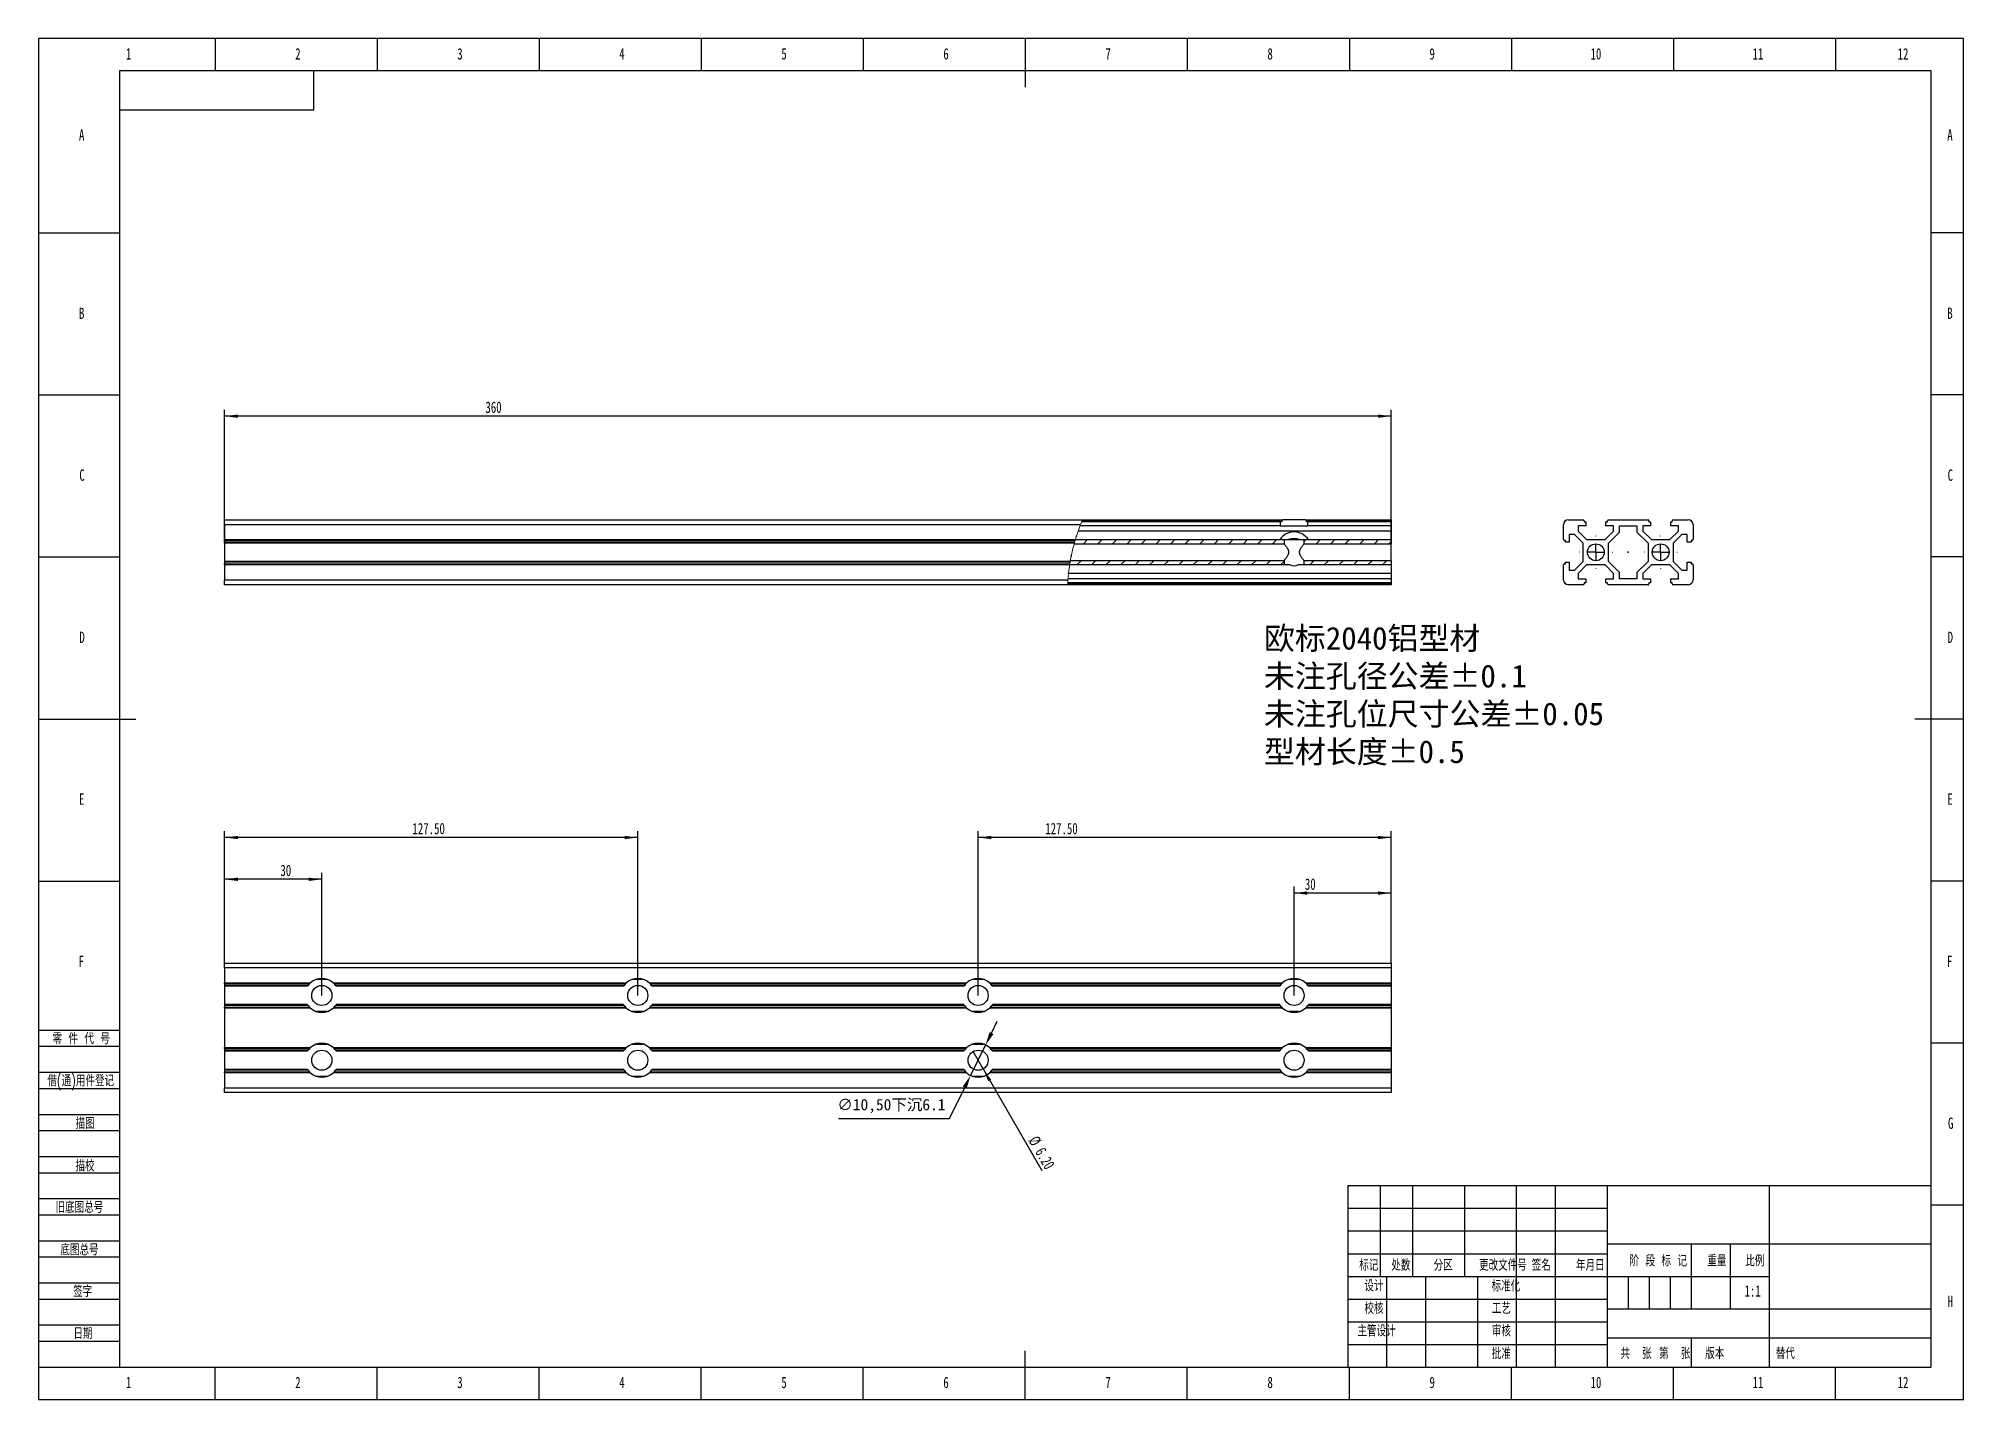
# Model space of a CAD drawing. Header units: millimetres. Extents: x 0 to 594, y 0 to 420.
import ezdxf

# ---------------------------------------------------------------- set-up
doc = ezdxf.new("R2010")
doc.units = ezdxf.units.MM
doc.header["$PDSIZE"] = -1
for name, color, linetype in [('10', 7, 'Continuous'), ('5', 7, 'Continuous'), ('SLD-0', 7, 'Continuous')]:
    doc.layers.add(name, color=color, linetype=linetype)
doc.styles.add('SLDTEXTSTYLE0', font='TXT', dxfattribs={"width": 0.7, "bigfont": 'bigfont'})
doc.styles.add('SLDTEXTSTYLE1', font='TXT', dxfattribs={"width": 0.614286, "bigfont": 'bigfont'})
doc.styles.add('SLDTEXTSTYLE2', font='TXT', dxfattribs={"width": 0.6, "bigfont": 'bigfont'})
doc.styles.add('SLDTEXTSTYLE3', font='TXT', dxfattribs={"width": 0.7})
doc.dimstyles.new('ISO-25', dxfattribs={"dimtxt": 2.5, "dimasz": 2.5, "dimexe": 1.25, "dimexo": 0.625, "dimtad": 1, "dimtxsty": 'Standard', "dimcen": 2.5, "dimadec": 0, "dimazin": 0, "dimtfac": 1, "dimtmove": 0, "dimatfit": 3, "dimfxl": 1, "dimarcsym": 0})
doc.dimstyles.new('SLDDIMSTYLE0', dxfattribs={"dimtxt": 3.5, "dimasz": 4.08, "dimexe": 0, "dimexo": 0.0625, "dimgap": 0.875, "dimtad": 2, "dimrnd": 1e-09, "dimzin": 12, "dimdsep": 46, "dimtxsty": 'SLDTEXTSTYLE3', "dimsah": 1, "dimcen": 0.09, "dimadec": 0, "dimazin": 3, "dimtfac": 1, "dimtofl": 0, "dimtmove": 0, "dimatfit": 3, "dimfxl": 1, "dimfrac": 2, "dimtolj": 1, "dimtzin": 12, "dimarcsym": 0})
doc.dimstyles.new('SLDDIMSTYLE1', dxfattribs={"dimtxt": 3.5, "dimasz": 4.08, "dimexe": 0, "dimexo": 0.0625, "dimgap": 0.875, "dimtad": 2, "dimrnd": 1e-09, "dimzin": 4, "dimdsep": 46, "dimtxsty": 'SLDTEXTSTYLE3', "dimsah": 1, "dimcen": 0.09, "dimadec": 0, "dimazin": 1, "dimtfac": 1, "dimtofl": 0, "dimtmove": 0, "dimatfit": 3, "dimfxl": 1, "dimfrac": 2, "dimtolj": 1, "dimtzin": 12, "dimarcsym": 0})
doc.dimstyles.new('SLDDIMSTYLE2', dxfattribs={"dimtxt": 3.5, "dimasz": 4.08, "dimexe": 0, "dimexo": 0.0625, "dimgap": 0.875, "dimtad": 2, "dimrnd": 1e-09, "dimzin": 4, "dimdsep": 46, "dimtxsty": 'SLDTEXTSTYLE3', "dimblk1": 'NONE', "dimsah": 1, "dimcen": 0, "dimadec": 0, "dimazin": 1, "dimtfac": 1, "dimtmove": 0, "dimatfit": 3, "dimldrblk": 'NONE', "dimfxl": 1, "dimfrac": 2, "dimtolj": 1, "dimtzin": 12, "dimarcsym": 0})

msp = doc.modelspace()

# ---------------------------------------------------------------- texts
at = {"insert": (378.131, 238.428), "char_height": 7, "attachment_point": 1}
msp.add_mtext_dynamic_manual_height_columns('{\\fSimSun|b0|i0|c134|p2;欧标}2040{\\fSimSun|b0|i0|c134|p2;铝型材\\P未注孔径公差%%P0.1\\P未注孔位尺寸公差%%P0.05\\P型材长度%%P0.5}', width=156.96189, gutter_width=17.5, heights=[63.523], dxfattribs=at)
at = {"layer": '10', "char_height": 3.5, "attachment_point": 2}
for s, insert, style in [('1', (27.794, 417.018), 'SLDTEXTSTYLE3'), ('2', (80.044, 417.018), 'SLDTEXTSTYLE3'), ('3', (130.044, 417.018), 'SLDTEXTSTYLE3'), ('4', (180.044, 417.018), 'SLDTEXTSTYLE3'), ('5', (230.044, 417.018), 'SLDTEXTSTYLE3'), ('6', (280.047, 417.018), 'SLDTEXTSTYLE3'), ('7', (330.047, 417.018), 'SLDTEXTSTYLE3'), ('8', (380.047, 417.018), 'SLDTEXTSTYLE3'), ('9', (430.047, 417.018), 'SLDTEXTSTYLE3'), ('10', (480.589, 417.018), 'SLDTEXTSTYLE3'), ('11', (530.589, 417.018), 'SLDTEXTSTYLE3'), ('12', (575.344, 417.018), 'SLDTEXTSTYLE3'), ('A', (13.32, 392.018), 'SLDTEXTSTYLE3'), ('A', (589.83, 392.018), 'SLDTEXTSTYLE3'), ('B', (13.32, 336.974), 'SLDTEXTSTYLE3'), ('B', (589.83, 336.974), 'SLDTEXTSTYLE3'), ('C', (13.427, 287.018), 'SLDTEXTSTYLE3'), ('C', (589.937, 287.018), 'SLDTEXTSTYLE3'), ('D', (13.43, 236.974), 'SLDTEXTSTYLE3'), ('D', (589.94, 236.974), 'SLDTEXTSTYLE3'), ('E', (13.318, 187.018), 'SLDTEXTSTYLE3'), ('E', (589.828, 187.018), 'SLDTEXTSTYLE3'), ('F', (13.224, 136.974), 'SLDTEXTSTYLE3'), ('F', (589.734, 136.974), 'SLDTEXTSTYLE3'), ('G', (590.049, 87.018), 'SLDTEXTSTYLE3'), ('H', (589.94, 32.018), 'SLDTEXTSTYLE3'), ('主管设计', (412.882, 22.944), 'SLDTEXTSTYLE0'), ('1', (27.794, 7.018), 'SLDTEXTSTYLE3'), ('2', (80.044, 7.018), 'SLDTEXTSTYLE3'), ('3', (130.044, 7.018), 'SLDTEXTSTYLE3'), ('4', (180.044, 7.018), 'SLDTEXTSTYLE3'), ('5', (230.044, 7.018), 'SLDTEXTSTYLE3'), ('6', (280.047, 7.018), 'SLDTEXTSTYLE3'), ('7', (330.047, 7.018), 'SLDTEXTSTYLE3'), ('8', (380.047, 7.018), 'SLDTEXTSTYLE3'), ('9', (430.047, 7.018), 'SLDTEXTSTYLE3'), ('10', (480.589, 7.018), 'SLDTEXTSTYLE3'), ('11', (530.589, 7.018), 'SLDTEXTSTYLE3'), ('12', (575.344, 7.018), 'SLDTEXTSTYLE3')]:
    msp.add_mtext(s, dxfattribs=dict(at, insert=insert, style=style))
at = {"layer": '10', "color": 7, "char_height": 3.5}
for s, insert, attachment_point, style in [('零 件 代 号', (4.285, 113.124), 1, 'SLDTEXTSTYLE1'), ('借(通)用件登记', (2.735, 100.137), 1, 'SLDTEXTSTYLE0'), ('描图', (14.373, 86.983), 2, 'SLDTEXTSTYLE0'), ('描校', (14.341, 73.881), 2, 'SLDTEXTSTYLE0'), ('旧底图总号', (5.262, 61.089), 1, 'SLDTEXTSTYLE0'), ('底图总号', (6.762, 47.975), 1, 'SLDTEXTSTYLE0'), ('标记', (410.488, 43.232), 2, 'SLDTEXTSTYLE0'), ('处数', (420.388, 43.232), 2, 'SLDTEXTSTYLE0'), ('分区', (433.438, 43.232), 2, 'SLDTEXTSTYLE0'), ('更改文件号', (451.892, 43.232), 2, 'SLDTEXTSTYLE0'), ('签名', (463.685, 43.232), 2, 'SLDTEXTSTYLE0'), ('年月日', (478.85, 43.232), 2, 'SLDTEXTSTYLE0'), ('阶 段 标 记', (499.812, 44.569), 2, 'SLDTEXTSTYLE1'), ('重量', (517.897, 44.569), 2, 'SLDTEXTSTYLE0'), ('比例', (529.598, 44.569), 2, 'SLDTEXTSTYLE0'), ('设计', (412.083, 36.867), 2, 'SLDTEXTSTYLE0'), ('标准化', (452.799, 36.802), 2, 'SLDTEXTSTYLE0'), ('签字', (13.648, 35.109), 2, 'SLDTEXTSTYLE0'), ('校核', (412.082, 29.921), 2, 'SLDTEXTSTYLE0'), ('工艺', (451.407, 29.921), 2, 'SLDTEXTSTYLE0'), ('日期', (13.725, 22.148), 2, 'SLDTEXTSTYLE0'), ('审核', (451.407, 22.944), 2, 'SLDTEXTSTYLE0'), ('批准', (451.389, 15.957), 2, 'SLDTEXTSTYLE0'), ('共  张', (492.948, 15.997), 2, 'SLDTEXTSTYLE2'), ('第  张', (504.897, 15.997), 2, 'SLDTEXTSTYLE2'), ('版本', (517.234, 15.997), 2, 'SLDTEXTSTYLE0')]:
    msp.add_mtext(s, dxfattribs=dict(at, insert=insert, attachment_point=attachment_point, style=style))
at = {"layer": 'SLD-0', "char_height": 3.5}
for s, insert, attachment_point, style in [('1:1', (528.924, 35.237), 2, 'SLDTEXTSTYLE3'), ('替代', (536.078, 15.997), 1, 'SLDTEXTSTYLE0')]:
    msp.add_mtext(s, dxfattribs=dict(at, insert=insert, attachment_point=attachment_point, style=style))

# ---------------------------------------------------------------- blocks, each defined once
blk = doc.blocks.new('_D')
at = {"layer": '10', "transparency": 16777216}
for p, q in [((57.43, 264.29), (57.43, 305.45)), ((417.43, 303.45), (57.43, 303.45)), ((417.43, 258.85), (417.43, 305.45))]:
    blk.add_line(p, q, dxfattribs=at)
for points in [[(57.43, 303.45), (61.51, 302.95), (61.51, 303.96)], [(417.43, 303.45), (413.35, 303.96), (413.35, 302.95)]]:
    blk.add_solid(points, dxfattribs=at)
at = {"layer": '10', "transparency": 16777216, "insert": (137.9, 307.96), "char_height": 3.5, "attachment_point": 1, "style": 'SLDTEXTSTYLE3'}
blk.add_mtext('360', dxfattribs=at)
blk = doc.blocks.new('_D_1')
at = {"layer": '10', "transparency": 16777216}
for p, q in [((57.43, 134.69), (57.43, 162.53)), ((87.43, 160.53), (57.43, 160.53)), ((87.43, 124.69), (87.43, 162.53))]:
    blk.add_line(p, q, dxfattribs=at)
for points in [[(57.43, 160.53), (61.51, 160.02), (61.51, 161.04)], [(87.43, 160.53), (83.35, 161.04), (83.35, 160.02)]]:
    blk.add_solid(points, dxfattribs=at)
at = {"layer": '10', "transparency": 16777216, "insert": (74.65, 165.04), "char_height": 3.5, "attachment_point": 1, "style": 'SLDTEXTSTYLE3'}
blk.add_mtext('30', dxfattribs=at)
blk = doc.blocks.new('_D_2')
at = {"layer": '10', "transparency": 16777216}
for p, q in [((57.43, 134.69), (57.43, 175.43)), ((184.93, 173.43), (57.43, 173.43)), ((184.93, 124.69), (184.93, 175.43))]:
    blk.add_line(p, q, dxfattribs=at)
for points in [[(57.43, 173.43), (61.51, 172.92), (61.51, 173.93)], [(184.93, 173.43), (180.85, 173.93), (180.85, 172.92)]]:
    blk.add_solid(points, dxfattribs=at)
at = {"layer": '10', "transparency": 16777216, "insert": (115.39, 177.94), "char_height": 3.5, "attachment_point": 1, "style": 'SLDTEXTSTYLE3'}
blk.add_mtext('127.50', dxfattribs=at)
blk = doc.blocks.new('_D_3')
at = {"layer": '10', "transparency": 16777216}
for p, q in [((387.43, 124.69), (387.43, 158.28)), ((417.43, 156.28), (387.43, 156.28)), ((417.43, 134.69), (417.43, 158.28))]:
    blk.add_line(p, q, dxfattribs=at)
for points in [[(387.43, 156.28), (391.51, 155.77), (391.51, 156.79)], [(417.43, 156.28), (413.35, 156.79), (413.35, 155.77)]]:
    blk.add_solid(points, dxfattribs=at)
at = {"layer": '10', "transparency": 16777216, "insert": (390.76, 160.79), "char_height": 3.5, "attachment_point": 1, "style": 'SLDTEXTSTYLE3'}
blk.add_mtext('30', dxfattribs=at)
blk = doc.blocks.new('_D_4')
at = {"layer": '10', "transparency": 16777216}
for p, q in [((289.93, 124.69), (289.93, 175.43)), ((417.43, 173.43), (289.93, 173.43)), ((417.43, 134.69), (417.43, 175.43))]:
    blk.add_line(p, q, dxfattribs=at)
for points in [[(289.93, 173.43), (294.01, 172.92), (294.01, 173.93)], [(417.43, 173.43), (413.35, 173.93), (413.35, 172.92)]]:
    blk.add_solid(points, dxfattribs=at)
at = {"layer": '10', "transparency": 16777216, "insert": (310.67, 177.94), "char_height": 3.5, "attachment_point": 1, "style": 'SLDTEXTSTYLE3'}
blk.add_mtext('127.50', dxfattribs=at)
blk = doc.blocks.new('_D_5')
at = {"layer": '10', "transparency": 16777216}
for q in [(288.38, 107.38), (309.61, 70.62)]:
    blk.add_line((291.48, 102.01), q, dxfattribs=at)
blk.add_solid([(291.48, 102.01), (293.08, 98.22), (293.96, 98.73)], dxfattribs=at)
at = {"layer": '10', "transparency": 16777216, "char_height": 3.5, "attachment_point": 1, "rotation": 300, "style": 'SLDTEXTSTYLE3'}
for s, insert in [('%%c', (308.39, 81.75)), ('6.20', (310.44, 78.18))]:
    blk.add_mtext(s, dxfattribs=dict(at, insert=insert))
blk = doc.blocks.new('_None')
blk = doc.blocks.new('SW_CENTERMARKSYMBOL_0')
at = {"layer": '10', "color": 0}
for p, q in [((-5, 0), (-5.1, 0)), ((0, 0), (-2.5, 0)), ((0, 5), (0, 5.1)), ((0, 0), (0, 2.5)), ((0, 0), (0, -2.5)), ((0, 0), (2.5, 0)), ((5, 0), (5.1, 0)), ((0, -5), (0, -5.1))]:
    blk.add_line(p, q, dxfattribs=at)
blk = doc.blocks.new('SW_CENTERMARKSYMBOL_1')
at = {"layer": '10', "color": 0}
for p, q in [((-5, 0), (-5.1, 0)), ((0, 0), (-2.5, 0)), ((0, 5), (0, 5.1)), ((0, 0), (0, 2.5)), ((0, 0), (0, -2.5)), ((0, 0), (2.5, 0)), ((5, 0), (5.1, 0)), ((0, -5), (0, -5.1))]:
    blk.add_line(p, q, dxfattribs=at)
blk = doc.blocks.new('*D11')
at = {"color": 0, "lineweight": -2, "transparency": 16777216}
for p, q in [((294.06, 113.06), (295.86, 116.72)), ((292.25, 109.4), (287.61, 99.98)), ((281.09, 86.76), (285.81, 96.32)), ((246.81, 86.76), (281.09, 86.76))]:
    blk.add_line(p, q, dxfattribs=at)
at = {"color": 0, "transparency": 16777216}
for points in [[(293.45, 113.36), (294.67, 112.76), (292.25, 109.4)], [(285.2, 96.63), (286.42, 96.02), (287.61, 99.98)]]:
    blk.add_solid(points, dxfattribs=at)
at = {"layer": 'Defpoints', "color": 0, "transparency": 16777216}
for p in [(292.25, 109.4), (287.61, 99.98)]:
    blk.add_point(p, dxfattribs=at)
at = {"color": 0, "transparency": 16777216, "insert": (263.19, 90.55), "char_height": 3.5, "attachment_point": 5}
blk.add_mtext('∅10,50{\\fSimSun|b0|i0|c134|p2;下沉}6.1', dxfattribs=at)

# ---------------------------------------------------------------- dimensions: what is measured, and where the dimension line sits
dim = msp.add_diameter_dim_2p(p1=(292.253, 109.403), p2=(287.611, 99.984), text='<>{\\fSimSun|b0|i0|c134|p2;下沉}6.1', dimstyle='ISO-25', override={"dimtxt": 3.5, "dimasz": 4.08, "dimexe": 2, "dimexo": 0, "dimgap": 1.524, "dimtih": 1, "dimtoh": 1, "dimzin": 0, "dimadec": 2, "dimtzin": 0})
dim.commit()
dim.dimension.update_dxf_attribs({"geometry": '*D11', "text_midpoint": (263.187, 86.755), "dimtype": 163})
at = {"layer": '10'}
for base, p1, p2, dimstyle, picture, middle in [((57.432, 303.453), (417.432, 258.853), (57.432, 264.293), 'SLDDIMSTYLE0', '_D', (140.199, 303.453)), ((57.432, 173.426), (184.932, 124.693), (57.432, 134.693), 'SLDDIMSTYLE1', '_D_2', (119.991, 173.426)), ((289.932, 173.426), (417.432, 134.693), (289.932, 124.693), 'SLDDIMSTYLE1', '_D_4', (315.278, 173.426)), ((57.432, 160.531), (87.432, 124.693), (57.432, 134.693), 'SLDDIMSTYLE0', '_D_1', (76.187, 160.531)), ((387.432, 156.282), (417.432, 134.693), (387.432, 124.693), 'SLDDIMSTYLE0', '_D_3', (392.294, 156.282))]:
    dim = msp.add_linear_dim(base=base, p1=p1, p2=p2, dimstyle=dimstyle, dxfattribs=at)
    dim.commit()
    dim.dimension.update_dxf_attribs({"geometry": picture, "text_midpoint": middle, "dimtype": 160})
dim = msp.add_diameter_dim_2p(p1=(288.382, 107.378), p2=(291.482, 102.009), dimstyle='SLDDIMSTYLE2', dxfattribs=at)
dim.commit()
dim.dimension.update_dxf_attribs({"geometry": '_D_5', "text_midpoint": (307.095, 74.966), "dimtype": 163})

# ---------------------------------------------------------------- hatches: boundary and pattern name
at = {"layer": '10', "linetype": 'Continuous', "lineweight": 18}
h = msp.add_hatch(dxfattribs=at)
h.set_pattern_fill('ANSI31', color=256, angle=3e-322, style=0)
edge = h.paths.add_edge_path(flags=0)
edge.add_spline(control_points=[(319.951, 265.353), (320.212, 266.243), (320.492, 267.13), (320.793, 268.014)], knot_values=[0, 0, 0, 0, 0.003856, 0.003856, 0.003856, 0.003856], weights=[1, 1, 1, 1], degree=3, periodic=0)
edge.add_spline(control_points=[(320.793, 268.014), (320.98, 268.563), (321.175, 269.109), (321.376, 269.653)], knot_values=[0.8763859, 0.8763859, 0.8763859, 0.8763859, 0.8807949, 0.8807949, 0.8807949, 0.8807949], weights=[1, 1, 1, 1], degree=3, periodic=0)
edge.add_spline(control_points=[(321.376, 269.653), (321.525, 270.055), (321.678, 270.455), (321.835, 270.853)], knot_values=[0.8807949, 0.8807949, 0.8807949, 0.8807949, 0.8840515, 0.8840515, 0.8840515, 0.8840515], weights=[1, 1, 1, 1], degree=3, periodic=0)
edge.add_spline(control_points=[(321.835, 270.853), (321.874, 270.953), (321.914, 271.053), (321.954, 271.153)], knot_values=[0.8840515, 0.8840515, 0.8840515, 0.8840515, 0.88487, 0.88487, 0.88487, 0.88487], weights=[1, 1, 1, 1], degree=3, periodic=0)
edge.add_spline(control_points=[(321.954, 271.153), (321.968, 271.189), (321.982, 271.225), (321.996, 271.259), (322.009, 271.292), (322.022, 271.325), (322.034, 271.352), (322.044, 271.379), (322.053, 271.402), (322.06, 271.418), (322.067, 271.434), (322.071, 271.445), (322.073, 271.45), (322.074, 271.452), (322.074, 271.453), (322.074, 271.453)], knot_values=[0, 0, 0, 0, 0.0001152, 0.0001152, 0.0001152, 0.0002306, 0.0002306, 0.0002306, 0.0003415, 0.0003415, 0.0003415, 0.0004441, 0.0004441, 0.0004441, 0.0004871, 0.0004871, 0.0004871, 0.0004871], weights=[1, 1, 1, 1, 1, 1, 1, 1, 1, 1, 1, 1, 1, 1, 1, 1], degree=3, periodic=0)
edge.add_spline(control_points=[(322.074, 271.453), (322.074, 271.453), (322.064, 271.427), (322.044, 271.378), (322.024, 271.328), (321.994, 271.255), (321.958, 271.163), (321.92, 271.069), (321.874, 270.954), (321.824, 270.827), (321.771, 270.691), (321.712, 270.539), (321.651, 270.381), (321.598, 270.243), (321.543, 270.097), (321.488, 269.953)], knot_values=[0, 0, 0, 0, 0.000477, 0.000477, 0.000477, 0.000953, 0.000953, 0.000953, 0.001444, 0.001444, 0.001444, 0.0019695, 0.0019695, 0.0019695, 0.0024296, 0.0024296, 0.0024296, 0.0024296], weights=[1, 1, 1, 1, 1, 1, 1, 1, 1, 1, 1, 1, 1, 1, 1, 1], degree=3, periodic=0)
edge.add_spline(control_points=[(321.488, 269.953), (320.919, 268.439), (320.405, 266.902), (319.951, 265.353)], knot_values=[0.1183935, 0.1183935, 0.1183935, 0.1183935, 0.1306933, 0.1306933, 0.1306933, 0.1306933], weights=[1, 1, 1, 1], degree=3, periodic=0)
edge.add_spline(control_points=[(319.951, 265.353), (319.94, 265.319), (319.93, 265.283), (319.921, 265.251), (319.911, 265.218), (319.902, 265.187), (319.894, 265.16), (319.887, 265.133), (319.88, 265.11), (319.875, 265.093), (319.87, 265.076), (319.867, 265.064), (319.865, 265.058), (319.864, 265.055), (319.863, 265.053), (319.863, 265.053)], knot_values=[0, 0, 0, 0, 0.0001083, 0.0001083, 0.0001083, 0.0002167, 0.0002167, 0.0002167, 0.0003228, 0.0003228, 0.0003228, 0.0004247, 0.0004247, 0.0004247, 0.0004784, 0.0004784, 0.0004784, 0.0004784], weights=[1, 1, 1, 1, 1, 1, 1, 1, 1, 1, 1, 1, 1, 1, 1, 1], degree=3, periodic=0)
edge.add_spline(control_points=[(319.863, 265.053), (319.816, 264.887), (319.768, 264.72), (319.722, 264.553)], knot_values=[0.1314868, 0.1314868, 0.1314868, 0.1314868, 0.1328078, 0.1328078, 0.1328078, 0.1328078], weights=[1, 1, 1, 1], degree=3, periodic=0)
edge.add_spline(control_points=[(319.722, 264.553), (319.946, 265.357), (320.186, 266.157), (320.442, 266.953)], knot_values=[0.8671922, 0.8671922, 0.8671922, 0.8671922, 0.873554, 0.873554, 0.873554, 0.873554], weights=[1, 1, 1, 1], degree=3, periodic=0)
edge.add_spline(control_points=[(320.442, 266.953), (320.158, 266.069), (319.894, 265.182), (319.65, 264.293)], knot_values=[0, 0, 0, 0, 0.0038454, 0.0038454, 0.0038454, 0.0038454], weights=[1, 1, 1, 1], degree=3, periodic=0)
edge.add_spline(control_points=[(319.65, 264.293), (319.136, 262.421), (318.706, 260.525), (318.368, 258.614)], knot_values=[0, 0, 0, 0, 0.0058214, 0.0058214, 0.0058214, 0.0058214], weights=[1, 1, 1, 1], degree=3, periodic=0)
edge.add_spline(control_points=[(318.368, 258.614), (318.212, 257.729), (318.076, 256.842), (317.961, 255.953)], knot_values=[0, 0, 0, 0, 0.0037847, 0.0037847, 0.0037847, 0.0037847], weights=[1, 1, 1, 1], degree=3, periodic=0)
edge.add_line((317.961, 255.953), (317.961, 255.953))
edge.add_spline(control_points=[(317.961, 255.953), (318.064, 256.751), (318.185, 257.552), (318.323, 258.353)], knot_values=[0.8445894, 0.8445894, 0.8445894, 0.8445894, 0.8509026, 0.8509026, 0.8509026, 0.8509026], weights=[1, 1, 1, 1], degree=3, periodic=0)
edge.add_line((318.323, 258.353), (318.323, 258.353))
edge.add_spline(control_points=[(318.323, 258.353), (318.294, 258.187), (318.266, 258.02), (318.239, 257.853)], knot_values=[0.1490974, 0.1490974, 0.1490974, 0.1490974, 0.1504106, 0.1504106, 0.1504106, 0.1504106], weights=[1, 1, 1, 1], degree=3, periodic=0)
edge.add_spline(control_points=[(318.239, 257.853), (318.239, 257.853), (318.238, 257.848), (318.236, 257.837), (318.235, 257.826), (318.232, 257.809), (318.229, 257.789), (318.225, 257.768), (318.221, 257.743), (318.217, 257.715), (318.212, 257.687), (318.207, 257.655), (318.202, 257.623), (318.198, 257.6), (318.195, 257.577), (318.191, 257.553)], knot_values=[0, 0, 0, 0, 0.0000998, 0.0000998, 0.0000998, 0.0001995, 0.0001995, 0.0001995, 0.0002998, 0.0002998, 0.0002998, 0.0004014, 0.0004014, 0.0004014, 0.0004716, 0.0004716, 0.0004716, 0.0004716], weights=[1, 1, 1, 1, 1, 1, 1, 1, 1, 1, 1, 1, 1, 1, 1, 1], degree=3, periodic=0)
edge.add_spline(control_points=[(318.191, 257.553), (317.947, 256.011), (317.767, 254.474), (317.654, 252.953)], knot_values=[0.1511989, 0.1511989, 0.1511989, 0.1511989, 0.1633607, 0.1633607, 0.1633607, 0.1633607], weights=[1, 1, 1, 1], degree=3, periodic=0)
edge.add_spline(control_points=[(317.654, 252.953), (317.641, 252.785), (317.63, 252.615), (317.619, 252.456), (317.609, 252.298), (317.6, 252.146), (317.593, 252.015), (317.585, 251.884), (317.579, 251.769), (317.575, 251.68), (317.57, 251.592), (317.567, 251.526), (317.566, 251.489), (317.564, 251.465), (317.564, 251.453), (317.564, 251.453)], knot_values=[0, 0, 0, 0, 0.0005053, 0.0005053, 0.0005053, 0.0010107, 0.0010107, 0.0010107, 0.0015151, 0.0015151, 0.0015151, 0.0020187, 0.0020187, 0.0020187, 0.0023456, 0.0023456, 0.0023456, 0.0023456], weights=[1, 1, 1, 1, 1, 1, 1, 1, 1, 1, 1, 1, 1, 1, 1, 1], degree=3, periodic=0)
edge.add_spline(control_points=[(317.564, 251.453), (317.564, 251.453), (317.564, 251.459), (317.565, 251.47), (317.565, 251.481), (317.566, 251.498), (317.567, 251.519), (317.568, 251.54), (317.569, 251.566), (317.57, 251.594), (317.572, 251.622), (317.573, 251.654), (317.575, 251.687), (317.576, 251.709), (317.577, 251.731), (317.578, 251.753)], knot_values=[0, 0, 0, 0, 0.0001007, 0.0001007, 0.0001007, 0.0002013, 0.0002013, 0.0002013, 0.000302, 0.000302, 0.000302, 0.0004028, 0.0004028, 0.0004028, 0.0004689, 0.0004689, 0.0004689, 0.0004689], weights=[1, 1, 1, 1, 1, 1, 1, 1, 1, 1, 1, 1, 1, 1, 1, 1], degree=3, periodic=0)
edge.add_spline(control_points=[(317.578, 251.753), (317.584, 251.853), (317.589, 251.953), (317.595, 252.053)], knot_values=[0.8334309, 0.8334309, 0.8334309, 0.8334309, 0.8342348, 0.8342348, 0.8342348, 0.8342348], weights=[1, 1, 1, 1], degree=3, periodic=0)
edge.add_spline(control_points=[(317.595, 252.053), (317.617, 252.452), (317.645, 252.852), (317.677, 253.253)], knot_values=[0.8342348, 0.8342348, 0.8342348, 0.8342348, 0.8374385, 0.8374385, 0.8374385, 0.8374385], weights=[1, 1, 1, 1], degree=3, periodic=0)
edge.add_spline(control_points=[(317.677, 253.253), (317.721, 253.798), (317.773, 254.344), (317.833, 254.893)], knot_values=[0.8374385, 0.8374385, 0.8374385, 0.8374385, 0.8417882, 0.8417882, 0.8417882, 0.8417882], weights=[1, 1, 1, 1], degree=3, periodic=0)
edge.add_spline(control_points=[(317.833, 254.893), (317.931, 255.781), (318.051, 256.668), (318.191, 257.553)], knot_values=[0, 0, 0, 0, 0.0037797, 0.0037797, 0.0037797, 0.0037797], weights=[1, 1, 1, 1], degree=3, periodic=0)
edge.add_spline(control_points=[(318.191, 257.553), (318.259, 257.986), (318.333, 258.42), (318.411, 258.853)], knot_values=[0.8488011, 0.8488011, 0.8488011, 0.8488011, 0.852215, 0.852215, 0.852215, 0.852215], weights=[1, 1, 1, 1], degree=3, periodic=0)
edge.add_spline(control_points=[(318.411, 258.853), (318.411, 258.853), (318.42, 258.902), (318.437, 258.996), (318.454, 259.09), (318.48, 259.231), (318.514, 259.407), (318.547, 259.584), (318.59, 259.801), (318.638, 260.04), (318.687, 260.283), (318.743, 260.555), (318.803, 260.834), (318.864, 261.118), (318.931, 261.418), (318.997, 261.708), (319.065, 262.004), (319.135, 262.298), (319.201, 262.567), (319.267, 262.837), (319.331, 263.089), (319.386, 263.3), (319.439, 263.509), (319.486, 263.685), (319.519, 263.811), (319.552, 263.933), (319.573, 264.013), (319.581, 264.041), (319.583, 264.049), (319.584, 264.053), (319.584, 264.053)], knot_values=[0, 0, 0, 0, 0.000862, 0.000862, 0.000862, 0.0017236, 0.0017236, 0.0017236, 0.0025903, 0.0025903, 0.0025903, 0.0034705, 0.0034705, 0.0034705, 0.0043684, 0.0043684, 0.0043684, 0.0052825, 0.0052825, 0.0052825, 0.0062014, 0.0062014, 0.0062014, 0.0071065, 0.0071065, 0.0071065, 0.0079835, 0.0079835, 0.0079835, 0.0082326, 0.0082326, 0.0082326, 0.0082326], weights=[1, 1, 1, 1, 1, 1, 1, 1, 1, 1, 1, 1, 1, 1, 1, 1, 1, 1, 1, 1, 1, 1, 1, 1, 1, 1, 1, 1, 1, 1, 1], degree=3, periodic=0)
edge.add_spline(control_points=[(319.584, 264.053), (319.702, 264.487), (319.824, 264.921), (319.951, 265.353)], knot_values=[0.8658732, 0.8658732, 0.8658732, 0.8658732, 0.8693067, 0.8693067, 0.8693067, 0.8693067], weights=[1, 1, 1, 1], degree=3, periodic=0)
h = msp.add_hatch(dxfattribs=at)
h.set_pattern_fill('ANSI31', color=256, angle=3e-322, style=0)
edge = h.paths.add_edge_path(flags=0)
edge.add_spline(control_points=[(319.951, 265.353), (319.824, 264.921), (319.702, 264.487), (319.584, 264.053)], knot_values=[0.1306933, 0.1306933, 0.1306933, 0.1306933, 0.1341268, 0.1341268, 0.1341268, 0.1341268], weights=[1, 1, 1, 1], degree=3, periodic=0)
edge.add_line((319.584, 264.053), (384.332, 264.053))
edge.add_line((384.332, 264.053), (384.332, 265.353))
edge.add_line((384.332, 265.353), (319.951, 265.353))
h = msp.add_hatch(dxfattribs=at)
h.set_pattern_fill('ANSI31', color=256, angle=3e-322, style=0)
h.paths.add_polyline_path([(390.532, 264.053), (417.432, 264.053), (417.432, 265.353), (390.532, 265.353)], flags=0)
h = msp.add_hatch(dxfattribs=at)
h.set_pattern_fill('ANSI31', color=256, angle=3e-322, style=0)
edge = h.paths.add_edge_path(flags=0)
edge.add_line((384.332, 257.553), (384.332, 258.853))
edge.add_line((384.332, 258.853), (318.411, 258.853))
edge.add_spline(control_points=[(318.411, 258.853), (318.333, 258.42), (318.259, 257.986), (318.191, 257.553)], knot_values=[0.147785, 0.147785, 0.147785, 0.147785, 0.1511989, 0.1511989, 0.1511989, 0.1511989], weights=[1, 1, 1, 1], degree=3, periodic=0)
edge.add_line((318.191, 257.553), (384.332, 257.553))
h = msp.add_hatch(dxfattribs=at)
h.set_pattern_fill('ANSI31', color=256, angle=3e-322, style=0)
h.paths.add_polyline_path([(390.532, 257.553), (417.432, 257.553), (417.432, 258.853), (390.532, 258.853)], flags=0)

# ---------------------------------------------------------------- linework, layer by layer
at = {"color": 7, "linetype": 'Continuous', "lineweight": 25}
for p, q in [((57.432, 269.953), (57.432, 271.453)), ((57.432, 271.453), (322.074, 271.453)), ((321.488, 269.953), (57.432, 269.953)), ((57.432, 269.953), (57.432, 265.353)), ((417.432, 268.014), (320.803, 268.014)), ((383.195, 269.653), (321.382, 269.653)), ((383.195, 270.853), (321.835, 270.853)), ((383.611, 271.153), (321.954, 271.153)), ((322.074, 271.453), (383.918, 271.453)), ((383.195, 270.853), (383.195, 269.653)), ((383.611, 270.853), (383.195, 270.853)), ((383.195, 269.653), (391.669, 269.653)), ((383.611, 271.153), (383.611, 270.853)), ((390.947, 271.453), (383.918, 271.453)), ((390.947, 271.453), (417.432, 271.453)), ((391.254, 270.853), (391.254, 271.153)), ((417.432, 271.153), (391.254, 271.153)), ((391.669, 270.853), (391.254, 270.853)), ((417.432, 270.853), (391.669, 270.853)), ((391.669, 269.653), (391.669, 270.853)), ((417.432, 269.653), (391.669, 269.653)), ((417.432, 271.453), (417.432, 271.153)), ((417.432, 271.153), (417.432, 270.853)), ((417.432, 270.853), (417.432, 269.653)), ((417.432, 269.653), (417.432, 268.014)), ((417.432, 268.014), (417.432, 265.353)), ((470.555, 265.353), (470.555, 269.953)), ((472.055, 271.453), (476.655, 271.453)), ((477.455, 269.653), (475.055, 269.653)), ((475.055, 269.653), (475.055, 268.014)), ((475.055, 268.014), (477.715, 265.353)), ((476.955, 271.153), (476.955, 270.853)), ((476.955, 270.853), (477.455, 270.853)), ((477.455, 270.853), (477.455, 269.653)), ((483.394, 265.353), (486.055, 268.014)), ((483.655, 269.653), (483.655, 270.853)), ((483.655, 270.853), (484.155, 270.853)), ((486.055, 269.653), (483.655, 269.653)), ((484.155, 270.853), (484.155, 271.153)), ((484.455, 271.453), (496.655, 271.453)), ((484.455, 264.293), (487.855, 267.693)), ((486.055, 268.014), (486.055, 269.653)), ((487.855, 267.693), (487.855, 269.653)), ((487.855, 269.653), (493.255, 269.653)), ((493.255, 269.653), (493.255, 267.693)), ((493.255, 267.693), (496.655, 264.293)), ((497.455, 269.653), (495.055, 269.653)), ((495.055, 269.653), (495.055, 268.014)), ((495.055, 268.014), (497.715, 265.353)), ((496.955, 271.153), (496.955, 270.853)), ((496.955, 270.853), (497.455, 270.853)), ((497.455, 270.853), (497.455, 269.653)), ((503.394, 265.353), (506.055, 268.014)), ((503.655, 269.653), (503.655, 270.853)), ((503.655, 270.853), (504.155, 270.853)), ((506.055, 269.653), (503.655, 269.653)), ((504.155, 270.853), (504.155, 271.153)), ((504.455, 271.453), (509.055, 271.453)), ((506.055, 268.014), (506.055, 269.653)), ((510.555, 269.953), (510.555, 265.353)), ((57.432, 265.353), (319.951, 265.353)), ((57.432, 265.053), (57.432, 265.353)), ((319.863, 265.053), (57.432, 265.053)), ((57.432, 265.053), (57.432, 264.553)), ((319.722, 264.553), (57.432, 264.553)), ((57.432, 264.553), (57.432, 264.293)), ((319.65, 264.293), (57.432, 264.293)), ((57.432, 264.293), (57.432, 258.614)), ((319.584, 264.053), (384.332, 264.053)), ((319.951, 265.353), (384.332, 265.353)), ((384.332, 265.353), (384.332, 264.053)), ((384.332, 265.353), (390.532, 265.353)), ((390.532, 264.053), (390.532, 265.353)), ((390.532, 265.353), (417.432, 265.353)), ((390.532, 264.053), (417.432, 264.053)), ((417.432, 265.353), (417.432, 264.053)), ((417.432, 258.853), (417.432, 264.053)), ((471.155, 265.053), (470.855, 265.053)), ((471.155, 264.553), (471.155, 265.053)), ((472.355, 264.553), (471.155, 264.553)), ((473.994, 266.953), (472.355, 266.953)), ((472.355, 266.953), (472.355, 264.553)), ((476.655, 264.293), (473.994, 266.953)), ((476.655, 258.614), (476.655, 264.293)), ((477.715, 265.353), (483.394, 265.353)), ((484.455, 258.614), (484.455, 264.293)), ((496.655, 264.293), (496.655, 258.614)), ((497.715, 265.353), (503.394, 265.353)), ((507.115, 266.953), (504.455, 264.293)), ((504.455, 264.293), (504.455, 258.614)), ((508.755, 266.953), (507.115, 266.953)), ((508.755, 264.553), (508.755, 266.953)), ((509.955, 264.553), (508.755, 264.553)), ((510.255, 265.053), (509.955, 265.053)), ((509.955, 265.053), (509.955, 264.553)), ((318.368, 258.614), (57.432, 258.614)), ((57.432, 258.614), (57.432, 258.353)), ((318.323, 258.353), (57.432, 258.353)), ((57.432, 258.353), (57.432, 257.853)), ((57.432, 257.553), (57.432, 257.853)), ((57.432, 257.853), (318.239, 257.853)), ((57.432, 257.553), (57.432, 252.953)), ((318.191, 257.553), (57.432, 257.553)), ((384.332, 257.553), (318.191, 257.553)), ((384.332, 258.853), (318.411, 258.853)), ((384.332, 258.853), (384.332, 257.553)), ((386.188, 257.553), (384.332, 257.553)), ((390.532, 257.553), (388.676, 257.553)), ((417.432, 258.853), (390.532, 258.853)), ((390.532, 257.553), (390.532, 258.853)), ((417.432, 257.553), (390.532, 257.553)), ((417.432, 258.853), (417.432, 257.553)), ((417.432, 257.553), (417.432, 254.893)), ((470.555, 252.953), (470.555, 257.553)), ((470.855, 257.853), (471.155, 257.853)), ((471.155, 257.853), (471.155, 258.353)), ((471.155, 258.353), (472.355, 258.353)), ((472.355, 258.353), (472.355, 255.953)), ((472.355, 255.953), (473.994, 255.953)), ((473.994, 255.953), (476.655, 258.614)), ((477.715, 257.553), (475.055, 254.893)), ((483.394, 257.553), (477.715, 257.553)), ((486.055, 254.893), (483.394, 257.553)), ((487.855, 255.214), (484.455, 258.614)), ((496.655, 258.614), (493.255, 255.214)), ((497.715, 257.553), (495.055, 254.893)), ((503.394, 257.553), (497.715, 257.553)), ((506.055, 254.893), (503.394, 257.553)), ((504.455, 258.614), (507.115, 255.953)), ((507.115, 255.953), (508.755, 255.953)), ((508.755, 255.953), (508.755, 258.353)), ((508.755, 258.353), (509.955, 258.353)), ((509.955, 258.353), (509.955, 257.853)), ((509.955, 257.853), (510.255, 257.853)), ((510.555, 257.553), (510.555, 252.953)), ((57.432, 251.453), (57.432, 252.953)), ((57.432, 252.953), (317.654, 252.953)), ((317.564, 251.453), (57.432, 251.453)), ((417.432, 251.453), (317.564, 251.453)), ((317.579, 251.753), (417.432, 251.753)), ((417.432, 252.053), (317.595, 252.053)), ((417.432, 253.253), (317.689, 253.253)), ((417.432, 254.893), (317.88, 254.893)), ((417.432, 254.893), (417.432, 253.253)), ((417.432, 253.253), (417.432, 252.053)), ((417.432, 252.053), (417.432, 251.753)), ((417.432, 251.753), (417.432, 251.453)), ((476.655, 251.453), (472.055, 251.453)), ((475.055, 254.893), (475.055, 253.253)), ((475.055, 253.253), (477.455, 253.253)), ((477.455, 252.053), (476.955, 252.053)), ((476.955, 252.053), (476.955, 251.753)), ((477.455, 253.253), (477.455, 252.053)), ((483.655, 252.053), (483.655, 253.253)), ((483.655, 253.253), (486.055, 253.253)), ((484.155, 252.053), (483.655, 252.053)), ((484.155, 251.753), (484.155, 252.053)), ((496.655, 251.453), (484.455, 251.453)), ((486.055, 253.253), (486.055, 254.893)), ((487.855, 253.253), (487.855, 255.214)), ((493.255, 253.253), (487.855, 253.253)), ((493.255, 255.214), (493.255, 253.253)), ((495.055, 254.893), (495.055, 253.253)), ((495.055, 253.253), (497.455, 253.253)), ((497.455, 252.053), (496.955, 252.053)), ((496.955, 252.053), (496.955, 251.753)), ((497.455, 253.253), (497.455, 252.053)), ((503.655, 252.053), (503.655, 253.253)), ((503.655, 253.253), (506.055, 253.253)), ((504.155, 252.053), (503.655, 252.053)), ((504.155, 251.753), (504.155, 252.053)), ((509.055, 251.453), (504.455, 251.453)), ((506.055, 253.253), (506.055, 254.893)), ((57.432, 134.693), (417.432, 134.693)), ((57.432, 133.193), (57.432, 134.693)), ((417.432, 133.193), (57.432, 133.193)), ((57.432, 133.193), (57.432, 128.593)), ((417.432, 134.693), (417.432, 133.193)), ((417.432, 133.193), (417.432, 128.593)), ((57.432, 128.593), (83.918, 128.593)), ((57.432, 128.293), (57.432, 128.593)), ((83.611, 128.293), (57.432, 128.293)), ((57.432, 128.293), (57.432, 127.793)), ((83.195, 127.793), (57.432, 127.793)), ((57.432, 127.793), (57.432, 127.533)), ((83.016, 127.533), (57.432, 127.533)), ((57.432, 127.533), (57.432, 121.854)), ((89.151, 129.654), (85.713, 129.654)), ((90.947, 128.593), (181.418, 128.593)), ((181.111, 128.293), (91.254, 128.293)), ((180.695, 127.793), (91.669, 127.793)), ((180.516, 127.533), (91.848, 127.533)), ((186.651, 129.654), (183.213, 129.654)), ((188.447, 128.593), (286.418, 128.593)), ((286.111, 128.293), (188.754, 128.293)), ((285.695, 127.793), (189.169, 127.793)), ((285.516, 127.533), (189.348, 127.533)), ((291.651, 129.654), (288.213, 129.654)), ((293.447, 128.593), (383.918, 128.593)), ((383.611, 128.293), (293.754, 128.293)), ((383.195, 127.793), (294.169, 127.793)), ((383.016, 127.533), (294.348, 127.533)), ((389.151, 129.654), (385.713, 129.654)), ((390.947, 128.593), (417.432, 128.593)), ((417.432, 128.293), (391.254, 128.293)), ((417.432, 127.793), (391.669, 127.793)), ((417.432, 127.533), (391.848, 127.533)), ((417.432, 128.593), (417.432, 128.293)), ((417.432, 128.293), (417.432, 127.793)), ((417.432, 127.793), (417.432, 127.533)), ((417.432, 127.533), (417.432, 121.854)), ((83.016, 121.854), (57.432, 121.854)), ((57.432, 121.854), (57.432, 121.593)), ((83.195, 121.593), (57.432, 121.593)), ((57.432, 121.593), (57.432, 121.093)), ((57.432, 121.093), (83.611, 121.093)), ((57.432, 120.793), (57.432, 121.093)), ((83.918, 120.793), (57.432, 120.793)), ((57.432, 120.793), (57.432, 108.593)), ((89.151, 119.733), (85.713, 119.733)), ((181.418, 120.793), (90.947, 120.793)), ((91.254, 121.093), (181.111, 121.093)), ((180.695, 121.593), (91.669, 121.593)), ((180.516, 121.854), (91.848, 121.854)), ((186.651, 119.733), (183.213, 119.733)), ((286.418, 120.793), (188.447, 120.793)), ((188.754, 121.093), (286.111, 121.093)), ((285.695, 121.593), (189.169, 121.593)), ((285.516, 121.854), (189.348, 121.854)), ((291.651, 119.733), (288.213, 119.733)), ((383.918, 120.793), (293.447, 120.793)), ((293.754, 121.093), (383.611, 121.093)), ((383.195, 121.593), (294.169, 121.593)), ((383.016, 121.854), (294.348, 121.854)), ((389.151, 119.733), (385.713, 119.733)), ((417.432, 120.793), (390.947, 120.793)), ((391.254, 121.093), (417.432, 121.093)), ((417.432, 121.593), (391.669, 121.593)), ((417.432, 121.854), (391.848, 121.854)), ((417.432, 121.854), (417.432, 121.593)), ((417.432, 121.593), (417.432, 121.093)), ((417.432, 121.093), (417.432, 120.793)), ((417.432, 120.793), (417.432, 108.593)), ((57.432, 108.593), (83.918, 108.593)), ((57.432, 108.293), (57.432, 108.593)), ((83.611, 108.293), (57.432, 108.293)), ((57.432, 108.293), (57.432, 107.793)), ((83.195, 107.793), (57.432, 107.793)), ((57.432, 107.793), (57.432, 107.533)), ((83.016, 107.533), (57.432, 107.533)), ((57.432, 107.533), (57.432, 101.854)), ((85.713, 109.654), (89.151, 109.654)), ((90.947, 108.593), (181.418, 108.593)), ((181.111, 108.293), (91.254, 108.293)), ((180.695, 107.793), (91.669, 107.793)), ((180.516, 107.533), (91.848, 107.533)), ((183.213, 109.654), (186.651, 109.654)), ((188.447, 108.593), (286.418, 108.593)), ((286.111, 108.293), (188.754, 108.293)), ((285.695, 107.793), (189.169, 107.793)), ((285.516, 107.533), (189.348, 107.533)), ((288.213, 109.654), (291.651, 109.654)), ((293.447, 108.593), (383.918, 108.593)), ((383.611, 108.293), (293.754, 108.293)), ((383.195, 107.793), (294.169, 107.793)), ((383.016, 107.533), (294.348, 107.533)), ((385.713, 109.654), (389.151, 109.654)), ((390.947, 108.593), (417.432, 108.593)), ((417.432, 108.293), (391.254, 108.293)), ((417.432, 107.793), (391.669, 107.793)), ((417.432, 107.533), (391.848, 107.533)), ((417.432, 108.593), (417.432, 108.293)), ((417.432, 108.293), (417.432, 107.793)), ((417.432, 107.793), (417.432, 107.533)), ((417.432, 107.533), (417.432, 101.854)), ((83.016, 101.854), (57.432, 101.854)), ((57.432, 101.854), (57.432, 101.593)), ((83.195, 101.593), (57.432, 101.593)), ((57.432, 101.593), (57.432, 101.093)), ((57.432, 101.093), (83.611, 101.093)), ((57.432, 100.793), (57.432, 101.093)), ((91.254, 101.093), (181.111, 101.093)), ((180.695, 101.593), (91.669, 101.593)), ((180.516, 101.854), (91.848, 101.854)), ((188.754, 101.093), (286.111, 101.093)), ((285.695, 101.593), (189.169, 101.593)), ((285.516, 101.854), (189.348, 101.854)), ((293.754, 101.093), (383.611, 101.093)), ((383.195, 101.593), (294.169, 101.593)), ((383.016, 101.854), (294.348, 101.854)), ((391.254, 101.093), (417.432, 101.093)), ((417.432, 101.593), (391.669, 101.593)), ((417.432, 101.854), (391.848, 101.854)), ((417.432, 101.854), (417.432, 101.593)), ((417.432, 101.593), (417.432, 101.093)), ((417.432, 101.093), (417.432, 100.793)), ((83.918, 100.793), (57.432, 100.793)), ((57.432, 100.793), (57.432, 96.193)), ((57.432, 96.193), (417.432, 96.193)), ((57.432, 94.693), (57.432, 96.193)), ((85.713, 99.733), (89.151, 99.733)), ((181.418, 100.793), (90.947, 100.793)), ((183.213, 99.733), (186.651, 99.733)), ((286.418, 100.793), (188.447, 100.793)), ((288.213, 99.733), (291.651, 99.733)), ((383.918, 100.793), (293.447, 100.793)), ((385.713, 99.733), (389.151, 99.733)), ((417.432, 100.793), (390.947, 100.793)), ((417.432, 100.793), (417.432, 96.193)), ((417.432, 96.193), (417.432, 94.693)), ((417.432, 94.693), (57.432, 94.693))]:
    msp.add_line(p, q, dxfattribs=at)
at = {"color": 7, "linetype": 'Continuous', "lineweight": 18}
for p, q in [((319.65, 264.293), (319.717, 264.52)), ((318.328, 258.353), (318.368, 258.614))]:
    msp.add_line(p, q, dxfattribs=at)
at = {"color": 7, "linetype": 'Continuous'}
for q in [(490.455, 261.453), (490.555, 261.652)]:
    msp.add_line((490.555, 261.453), q, dxfattribs=at)
at = {"color": 7, "linetype": 'Continuous', "lineweight": 25}
for centre, radius in [((480.555, 261.453), 2.6), ((500.555, 261.453), 2.6), ((87.432, 124.693), 3.1), ((184.932, 124.693), 3.1), ((289.932, 124.693), 3.1), ((387.432, 124.693), 3.1), ((87.432, 104.693), 3.1), ((184.932, 104.693), 3.1), ((289.932, 104.693), 3.1), ((387.432, 104.693), 3.1)]:
    msp.add_circle(centre, radius, dxfattribs=at)
for centre, radius, start, end in [((387.432, 262.514), 5.25, 32.739929, 147.260071), ((472.055, 269.953), 1.5, 90, 180), ((476.655, 271.153), 0.3, 0, 90), ((484.455, 271.153), 0.3, 90, 180), ((496.655, 271.153), 0.3, 0, 90), ((504.455, 271.153), 0.3, 90, 180), ((509.055, 269.953), 1.5, 0, 90), ((387.432, 260.393), 5.25, 70.889276, 109.110724), ((470.855, 265.353), 0.3, 180, 270), ((510.255, 265.353), 0.3, 270, 0), ((387.432, 260.393), 3.1, 246.336158, 293.663842), ((470.855, 257.553), 0.3, 90, 180), ((510.255, 257.553), 0.3, 0, 90), ((472.055, 252.953), 1.5, 180, 270), ((476.655, 251.753), 0.3, 270, 0), ((484.455, 251.753), 0.3, 180, 270), ((496.655, 251.753), 0.3, 270, 0), ((504.455, 251.753), 0.3, 180, 270), ((509.055, 252.953), 1.5, 270, 0), ((87.432, 124.693), 5.25, 143.809193, 147.260071), ((87.432, 124.693), 5.25, 136.708192, 143.809193), ((87.432, 124.693), 5.25, 47.975372, 132.024628), ((87.432, 124.693), 5.25, 36.190807, 43.291808), ((87.432, 124.693), 5.25, 32.739929, 36.190807), ((184.932, 124.693), 5.25, 143.809193, 147.260071), ((184.932, 124.693), 5.25, 136.708192, 143.809193), ((184.932, 124.693), 5.25, 47.975372, 132.024628), ((184.932, 124.693), 5.25, 36.190807, 43.291808), ((184.932, 124.693), 5.25, 32.739929, 36.190807), ((289.932, 124.693), 5.25, 143.809193, 147.260071), ((289.932, 124.693), 5.25, 136.708192, 143.809193), ((289.932, 124.693), 5.25, 47.975372, 132.024628), ((289.932, 124.693), 5.25, 36.190807, 43.291808), ((289.932, 124.693), 5.25, 32.739929, 36.190807), ((387.432, 124.693), 5.25, 143.809193, 147.260071), ((387.432, 124.693), 5.25, 136.708192, 143.809193), ((387.432, 124.693), 5.25, 47.975372, 132.024628), ((387.432, 124.693), 5.25, 36.190807, 43.291808), ((387.432, 124.693), 5.25, 32.739929, 36.190807), ((87.432, 124.693), 5.25, 212.739929, 216.190807), ((87.432, 124.693), 5.25, 216.190807, 223.291808), ((87.432, 124.693), 5.25, 227.975372, 312.024628), ((87.432, 124.693), 5.25, 316.708192, 323.809193), ((87.432, 124.693), 5.25, 323.809193, 327.260071), ((184.932, 124.693), 5.25, 212.739929, 216.190807), ((184.932, 124.693), 5.25, 216.190807, 223.291808), ((184.932, 124.693), 5.25, 227.975372, 312.024628), ((184.932, 124.693), 5.25, 316.708192, 323.809193), ((184.932, 124.693), 5.25, 323.809193, 327.260071), ((289.932, 124.693), 5.25, 212.739929, 216.190807), ((289.932, 124.693), 5.25, 216.190807, 223.291808), ((289.932, 124.693), 5.25, 227.975372, 312.024628), ((289.932, 124.693), 5.25, 316.708192, 323.809193), ((289.932, 124.693), 5.25, 323.809193, 327.260071), ((387.432, 124.693), 5.25, 212.739929, 216.190807), ((387.432, 124.693), 5.25, 216.190807, 223.291808), ((387.432, 124.693), 5.25, 227.975372, 312.024628), ((387.432, 124.693), 5.25, 316.708192, 323.809193), ((387.432, 124.693), 5.25, 323.809193, 327.260071), ((87.432, 104.693), 5.25, 143.809193, 147.260071), ((87.432, 104.693), 5.25, 136.708192, 143.809193), ((87.432, 104.693), 5.25, 47.975372, 132.024628), ((87.432, 104.693), 5.25, 36.190807, 43.291808), ((87.432, 104.693), 5.25, 32.739929, 36.190807), ((184.932, 104.693), 5.25, 143.809193, 147.260071), ((184.932, 104.693), 5.25, 136.708192, 143.809193), ((184.932, 104.693), 5.25, 47.975372, 132.024628), ((184.932, 104.693), 5.25, 36.190807, 43.291808), ((184.932, 104.693), 5.25, 32.739929, 36.190807), ((289.932, 104.693), 5.25, 143.809193, 147.260071), ((289.932, 104.693), 5.25, 136.708192, 143.809193), ((289.932, 104.693), 5.25, 47.975372, 132.024628), ((289.932, 104.693), 5.25, 36.190807, 43.291808), ((289.932, 104.693), 5.25, 32.739929, 36.190807), ((387.432, 104.693), 5.25, 143.809193, 147.260071), ((387.432, 104.693), 5.25, 136.708192, 143.809193), ((387.432, 104.693), 5.25, 47.975372, 132.024628), ((387.432, 104.693), 5.25, 36.190807, 43.291808), ((387.432, 104.693), 5.25, 32.739929, 36.190807), ((87.432, 104.693), 5.25, 212.739929, 216.190807), ((87.432, 104.693), 5.25, 216.190807, 223.291808), ((87.432, 104.693), 5.25, 316.708192, 323.809193), ((87.432, 104.693), 5.25, 323.809193, 327.260071), ((184.932, 104.693), 5.25, 212.739929, 216.190807), ((184.932, 104.693), 5.25, 216.190807, 223.291808), ((184.932, 104.693), 5.25, 316.708192, 323.809193), ((184.932, 104.693), 5.25, 323.809193, 327.260071), ((289.932, 104.693), 5.25, 212.739929, 216.190807), ((289.932, 104.693), 5.25, 216.190807, 223.291808), ((289.932, 104.693), 5.25, 316.708192, 323.809193), ((289.932, 104.693), 5.25, 323.809193, 327.260071), ((387.432, 104.693), 5.25, 212.739929, 216.190807), ((387.432, 104.693), 5.25, 216.190807, 223.291808), ((387.432, 104.693), 5.25, 316.708192, 323.809193), ((387.432, 104.693), 5.25, 323.809193, 327.260071), ((87.432, 104.693), 5.25, 227.975372, 312.024628), ((184.932, 104.693), 5.25, 227.975372, 312.024628), ((289.932, 104.693), 5.25, 227.975372, 312.024628), ((387.432, 104.693), 5.25, 227.975372, 312.024628)]:
    msp.add_arc(centre, radius, start, end, dxfattribs=at)
at = {"color": 7, "linetype": 'Continuous', "lineweight": 18}
for points in [[(321.488, 269.953), (320.919, 268.439), (320.405, 266.902), (319.951, 265.353)], [(318.368, 258.614), (318.706, 260.527), (319.135, 262.419), (319.65, 264.293)], [(319.863, 265.053), (319.816, 264.887), (319.768, 264.72), (319.722, 264.553)], [(318.191, 257.553), (317.947, 256.011), (317.767, 254.474), (317.654, 252.953)], [(318.323, 258.353), (318.294, 258.187), (318.266, 258.02), (318.239, 257.853)]]:
    msp.add_open_spline(points, degree=3, dxfattribs=at)
for points, knots in [([(322.074, 271.453), (322.074, 271.453), (322.07, 271.443), (322.054, 271.402), (322.041, 271.371), (321.993, 271.252), (321.947, 271.136), (321.836, 270.856), (321.77, 270.69), (321.668, 270.424), (321.632, 270.331), (321.56, 270.144), (321.524, 270.049), (321.488, 269.953)], [0, 0, 0, 0, 0.125, 0.125, 0.25, 0.25, 0.5, 0.5, 0.75, 0.75, 0.875, 0.875, 1, 1, 1, 1]), ([(319.951, 265.353), (319.928, 265.276), (319.906, 265.199), (319.873, 265.087), (319.863, 265.053), (319.863, 265.053)], [0, 0, 0, 0, 0.5, 0.5, 1, 1, 1, 1]), ([(318.239, 257.853), (318.239, 257.853), (318.234, 257.82), (318.216, 257.709), (318.203, 257.632), (318.191, 257.553)], [0, 0, 0, 0, 0.5, 0.5, 1, 1, 1, 1]), ([(317.654, 252.953), (317.647, 252.854), (317.64, 252.757), (317.626, 252.566), (317.62, 252.471), (317.609, 252.289), (317.603, 252.203), (317.594, 252.04), (317.59, 251.963), (317.578, 251.755), (317.573, 251.643), (317.566, 251.493), (317.564, 251.453), (317.564, 251.453)], [0, 0, 0, 0, 0.125, 0.125, 0.25, 0.25, 0.375, 0.375, 0.5, 0.5, 0.75, 0.75, 1, 1, 1, 1])]:
    msp.add_open_spline(points, degree=3, knots=knots, dxfattribs=at)
at = {"color": 7, "linetype": 'Continuous', "lineweight": 25}
for points, knots in [([(383.611, 271.153), (383.611, 271.202), (383.622, 271.249), (383.661, 271.329), (383.687, 271.361), (383.776, 271.434), (383.846, 271.453), (383.918, 271.453)], [0, 0, 0, 0, 0.25, 0.25, 0.5, 0.5, 1, 1, 1, 1]), ([(390.947, 271.453), (391.018, 271.453), (391.089, 271.433), (391.177, 271.36), (391.203, 271.329), (391.242, 271.25), (391.254, 271.202), (391.254, 271.153)], [0, 0, 0, 0, 0.5, 0.5, 0.75, 0.75, 1, 1, 1, 1]), ([(384.332, 264.053), (384.332, 264.053), (384.349, 264.034), (384.411, 263.959), (384.456, 263.904), (384.57, 263.764), (384.638, 263.681), (384.787, 263.49), (384.869, 263.383), (385.037, 263.154), (385.124, 263.03), (385.297, 262.764), (385.384, 262.621), (385.539, 262.319), (385.611, 262.156), (385.688, 261.899), (385.709, 261.812), (385.737, 261.632), (385.744, 261.54), (385.744, 261.267), (385.712, 261.084), (385.608, 260.743), (385.537, 260.582), (385.38, 260.279), (385.295, 260.138), (385.122, 259.874), (385.035, 259.749), (384.865, 259.518), (384.785, 259.413), (384.638, 259.225), (384.57, 259.141), (384.456, 259.002), (384.411, 258.947), (384.348, 258.873), (384.332, 258.853), (384.332, 258.853)], [0, 0, 0, 0, 0.0625, 0.0625, 0.125, 0.125, 0.1875, 0.1875, 0.25, 0.25, 0.3125, 0.3125, 0.375, 0.375, 0.4375, 0.4375, 0.46875, 0.46875, 0.5, 0.5, 0.5625, 0.5625, 0.625, 0.625, 0.6875, 0.6875, 0.75, 0.75, 0.8125, 0.8125, 0.875, 0.875, 0.9375, 0.9375, 1, 1, 1, 1]), ([(390.532, 258.853), (390.532, 258.853), (390.516, 258.873), (390.454, 258.947), (390.408, 259.002), (390.294, 259.142), (390.227, 259.225), (390.077, 259.416), (389.995, 259.523), (389.827, 259.753), (389.74, 259.876), (389.567, 260.143), (389.481, 260.286), (389.325, 260.588), (389.254, 260.75), (389.176, 261.007), (389.156, 261.095), (389.128, 261.274), (389.12, 261.367), (389.121, 261.64), (389.153, 261.822), (389.257, 262.164), (389.327, 262.324), (389.485, 262.628), (389.57, 262.768), (389.742, 263.033), (389.83, 263.157), (389.999, 263.388), (390.079, 263.493), (390.227, 263.681), (390.294, 263.765), (390.408, 263.905), (390.454, 263.959), (390.516, 264.034), (390.532, 264.053), (390.532, 264.053)], [0, 0, 0, 0, 0.0625, 0.0625, 0.125, 0.125, 0.1875, 0.1875, 0.25, 0.25, 0.3125, 0.3125, 0.375, 0.375, 0.4375, 0.4375, 0.46875, 0.46875, 0.5, 0.5, 0.5625, 0.5625, 0.625, 0.625, 0.6875, 0.6875, 0.75, 0.75, 0.8125, 0.8125, 0.875, 0.875, 0.9375, 0.9375, 1, 1, 1, 1]), ([(83.611, 128.293), (83.611, 128.293), (83.622, 128.306), (83.661, 128.346), (83.687, 128.373), (83.776, 128.462), (83.846, 128.529), (83.918, 128.593)], [0, 0, 0, 0, 0.25, 0.25, 0.5, 0.5, 1, 1, 1, 1]), ([(90.947, 128.593), (91.018, 128.529), (91.089, 128.462), (91.177, 128.373), (91.203, 128.346), (91.242, 128.306), (91.254, 128.293), (91.254, 128.293)], [0, 0, 0, 0, 0.5, 0.5, 0.75, 0.75, 1, 1, 1, 1]), ([(181.111, 128.293), (181.111, 128.293), (181.122, 128.306), (181.161, 128.346), (181.187, 128.373), (181.276, 128.462), (181.346, 128.529), (181.418, 128.593)], [0, 0, 0, 0, 0.25, 0.25, 0.5, 0.5, 1, 1, 1, 1]), ([(188.447, 128.593), (188.518, 128.529), (188.589, 128.462), (188.677, 128.373), (188.703, 128.346), (188.742, 128.306), (188.754, 128.293), (188.754, 128.293)], [0, 0, 0, 0, 0.5, 0.5, 0.75, 0.75, 1, 1, 1, 1]), ([(286.111, 128.293), (286.111, 128.293), (286.122, 128.306), (286.161, 128.346), (286.187, 128.373), (286.276, 128.462), (286.346, 128.529), (286.418, 128.593)], [0, 0, 0, 0, 0.25, 0.25, 0.5, 0.5, 1, 1, 1, 1]), ([(293.447, 128.593), (293.518, 128.529), (293.589, 128.462), (293.677, 128.373), (293.703, 128.346), (293.742, 128.306), (293.754, 128.293), (293.754, 128.293)], [0, 0, 0, 0, 0.5, 0.5, 0.75, 0.75, 1, 1, 1, 1]), ([(383.611, 128.293), (383.611, 128.293), (383.622, 128.306), (383.661, 128.346), (383.687, 128.373), (383.776, 128.462), (383.846, 128.529), (383.918, 128.593)], [0, 0, 0, 0, 0.25, 0.25, 0.5, 0.5, 1, 1, 1, 1]), ([(390.947, 128.593), (391.018, 128.529), (391.089, 128.462), (391.177, 128.373), (391.203, 128.346), (391.242, 128.306), (391.254, 128.293), (391.254, 128.293)], [0, 0, 0, 0, 0.5, 0.5, 0.75, 0.75, 1, 1, 1, 1]), ([(83.918, 120.793), (83.846, 120.858), (83.775, 120.926), (83.687, 121.014), (83.661, 121.041), (83.622, 121.081), (83.611, 121.093), (83.611, 121.093)], [0, 0, 0, 0, 0.5, 0.5, 0.75, 0.75, 1, 1, 1, 1]), ([(91.254, 121.093), (91.254, 121.093), (91.242, 121.081), (91.203, 121.041), (91.177, 121.014), (91.088, 120.925), (91.018, 120.857), (90.947, 120.793)], [0, 0, 0, 0, 0.25, 0.25, 0.5, 0.5, 1, 1, 1, 1]), ([(181.418, 120.793), (181.346, 120.858), (181.275, 120.926), (181.187, 121.014), (181.161, 121.041), (181.122, 121.081), (181.111, 121.093), (181.111, 121.093)], [0, 0, 0, 0, 0.5, 0.5, 0.75, 0.75, 1, 1, 1, 1]), ([(188.754, 121.093), (188.754, 121.093), (188.742, 121.081), (188.703, 121.041), (188.677, 121.014), (188.588, 120.925), (188.518, 120.857), (188.447, 120.793)], [0, 0, 0, 0, 0.25, 0.25, 0.5, 0.5, 1, 1, 1, 1]), ([(286.418, 120.793), (286.346, 120.858), (286.275, 120.926), (286.187, 121.014), (286.161, 121.041), (286.122, 121.081), (286.111, 121.093), (286.111, 121.093)], [0, 0, 0, 0, 0.5, 0.5, 0.75, 0.75, 1, 1, 1, 1]), ([(293.754, 121.093), (293.754, 121.093), (293.742, 121.081), (293.703, 121.041), (293.677, 121.014), (293.588, 120.925), (293.518, 120.857), (293.447, 120.793)], [0, 0, 0, 0, 0.25, 0.25, 0.5, 0.5, 1, 1, 1, 1]), ([(383.918, 120.793), (383.846, 120.858), (383.775, 120.926), (383.687, 121.014), (383.661, 121.041), (383.622, 121.081), (383.611, 121.093), (383.611, 121.093)], [0, 0, 0, 0, 0.5, 0.5, 0.75, 0.75, 1, 1, 1, 1]), ([(391.254, 121.093), (391.254, 121.093), (391.242, 121.081), (391.203, 121.041), (391.177, 121.014), (391.088, 120.925), (391.018, 120.857), (390.947, 120.793)], [0, 0, 0, 0, 0.25, 0.25, 0.5, 0.5, 1, 1, 1, 1]), ([(83.611, 108.293), (83.611, 108.293), (83.622, 108.306), (83.661, 108.346), (83.687, 108.373), (83.776, 108.462), (83.846, 108.529), (83.918, 108.593)], [0, 0, 0, 0, 0.25, 0.25, 0.5, 0.5, 1, 1, 1, 1]), ([(90.947, 108.593), (91.018, 108.529), (91.089, 108.462), (91.177, 108.373), (91.203, 108.346), (91.242, 108.306), (91.254, 108.293), (91.254, 108.293)], [0, 0, 0, 0, 0.5, 0.5, 0.75, 0.75, 1, 1, 1, 1]), ([(181.111, 108.293), (181.111, 108.293), (181.122, 108.306), (181.161, 108.346), (181.187, 108.373), (181.276, 108.462), (181.346, 108.529), (181.418, 108.593)], [0, 0, 0, 0, 0.25, 0.25, 0.5, 0.5, 1, 1, 1, 1]), ([(188.447, 108.593), (188.518, 108.529), (188.589, 108.462), (188.677, 108.373), (188.703, 108.346), (188.742, 108.306), (188.754, 108.293), (188.754, 108.293)], [0, 0, 0, 0, 0.5, 0.5, 0.75, 0.75, 1, 1, 1, 1]), ([(286.111, 108.293), (286.111, 108.293), (286.122, 108.306), (286.161, 108.346), (286.187, 108.373), (286.276, 108.462), (286.346, 108.529), (286.418, 108.593)], [0, 0, 0, 0, 0.25, 0.25, 0.5, 0.5, 1, 1, 1, 1]), ([(293.447, 108.593), (293.518, 108.529), (293.589, 108.462), (293.677, 108.373), (293.703, 108.346), (293.742, 108.306), (293.754, 108.293), (293.754, 108.293)], [0, 0, 0, 0, 0.5, 0.5, 0.75, 0.75, 1, 1, 1, 1]), ([(383.611, 108.293), (383.611, 108.293), (383.622, 108.306), (383.661, 108.346), (383.687, 108.373), (383.776, 108.462), (383.846, 108.529), (383.918, 108.593)], [0, 0, 0, 0, 0.25, 0.25, 0.5, 0.5, 1, 1, 1, 1]), ([(390.947, 108.593), (391.018, 108.529), (391.089, 108.462), (391.177, 108.373), (391.203, 108.346), (391.242, 108.306), (391.254, 108.293), (391.254, 108.293)], [0, 0, 0, 0, 0.5, 0.5, 0.75, 0.75, 1, 1, 1, 1]), ([(83.918, 100.793), (83.846, 100.858), (83.775, 100.926), (83.687, 101.014), (83.661, 101.041), (83.622, 101.081), (83.611, 101.093), (83.611, 101.093)], [0, 0, 0, 0, 0.5, 0.5, 0.75, 0.75, 1, 1, 1, 1]), ([(91.254, 101.093), (91.254, 101.093), (91.242, 101.081), (91.203, 101.041), (91.177, 101.014), (91.088, 100.925), (91.018, 100.857), (90.947, 100.793)], [0, 0, 0, 0, 0.25, 0.25, 0.5, 0.5, 1, 1, 1, 1]), ([(181.418, 100.793), (181.346, 100.858), (181.275, 100.926), (181.187, 101.014), (181.161, 101.041), (181.122, 101.081), (181.111, 101.093), (181.111, 101.093)], [0, 0, 0, 0, 0.5, 0.5, 0.75, 0.75, 1, 1, 1, 1]), ([(188.754, 101.093), (188.754, 101.093), (188.742, 101.081), (188.703, 101.041), (188.677, 101.014), (188.588, 100.925), (188.518, 100.857), (188.447, 100.793)], [0, 0, 0, 0, 0.25, 0.25, 0.5, 0.5, 1, 1, 1, 1]), ([(286.418, 100.793), (286.346, 100.858), (286.275, 100.926), (286.187, 101.014), (286.161, 101.041), (286.122, 101.081), (286.111, 101.093), (286.111, 101.093)], [0, 0, 0, 0, 0.5, 0.5, 0.75, 0.75, 1, 1, 1, 1]), ([(293.754, 101.093), (293.754, 101.093), (293.742, 101.081), (293.703, 101.041), (293.677, 101.014), (293.588, 100.925), (293.518, 100.857), (293.447, 100.793)], [0, 0, 0, 0, 0.25, 0.25, 0.5, 0.5, 1, 1, 1, 1]), ([(383.918, 100.793), (383.846, 100.858), (383.775, 100.926), (383.687, 101.014), (383.661, 101.041), (383.622, 101.081), (383.611, 101.093), (383.611, 101.093)], [0, 0, 0, 0, 0.5, 0.5, 0.75, 0.75, 1, 1, 1, 1]), ([(391.254, 101.093), (391.254, 101.093), (391.242, 101.081), (391.203, 101.041), (391.177, 101.014), (391.088, 100.925), (391.018, 100.857), (390.947, 100.793)], [0, 0, 0, 0, 0.25, 0.25, 0.5, 0.5, 1, 1, 1, 1])]:
    msp.add_open_spline(points, degree=3, knots=knots, dxfattribs=at)
at = {"color": 7, "linetype": 'Continuous'}
msp.add_point((490.555, 261.453), dxfattribs=at)
at = {"layer": '5', "color": 7}
for p, q in [((594.005, 420), (0, 420)), ((0, 420), (0, 0)), ((594.005, 0), (594.005, 420)), ((0, 114), (25, 114)), ((0, 109), (25, 109)), ((0, 101), (25, 101)), ((0, 96), (25, 96)), ((0, 88), (25, 88)), ((0, 83), (25, 83)), ((0, 75), (25, 75)), ((0, 70), (25, 70)), ((0, 62), (25, 62)), ((0, 57), (25, 57)), ((404, 59), (484, 59)), ((0, 49), (25, 49)), ((404, 52), (484, 52)), ((0, 44), (25, 44)), ((0, 36), (25, 36)), ((490.5, 38), (490.5, 28)), ((497, 38), (497, 28)), ((503.5, 38), (503.5, 28)), ((0, 31), (25, 31)), ((0, 23), (25, 23)), ((0, 18), (25, 18)), ((0, 0), (594.005, 0))]:
    msp.add_line(p, q, dxfattribs=at)
at = {"layer": '5'}
for p, q in [((54.5, 420), (54.5, 410)), ((104.5, 420), (104.5, 410)), ((154.5, 420), (154.5, 410)), ((204.5, 420), (204.5, 410)), ((254.5, 420), (254.5, 410)), ((354.5, 420), (354.5, 410)), ((404.5, 420), (404.5, 410)), ((454.5, 420), (454.5, 410)), ((504.5, 420), (504.5, 410)), ((554.5, 420), (554.5, 410)), ((0, 360), (25, 360)), ((594.005, 360), (584.005, 360)), ((0, 310), (25, 310)), ((594.005, 310), (584.005, 310)), ((0, 260), (25, 260)), ((594.005, 260), (584.005, 260)), ((0, 160), (25, 160)), ((594.005, 160), (584.005, 160)), ((594.005, 110), (584.005, 110)), ((594.005, 60), (584.005, 60)), ((54.5, 0), (54.5, 10)), ((104.5, 0), (104.5, 10)), ((154.5, 0), (154.5, 10)), ((204.5, 0), (204.5, 10)), ((254.5, 0), (254.5, 10)), ((354.5, 0), (354.5, 10)), ((404.5, 0), (404.5, 10)), ((454.5, 0), (454.5, 10)), ((504.5, 0), (504.5, 10)), ((554.5, 0), (554.5, 10))]:
    msp.add_line(p, q, dxfattribs=at)
at = {"layer": '5', "lineweight": 25}
for p, q in [((304.503, 420), (304.503, 405)), ((0, 210), (30, 210)), ((594.005, 210), (579.005, 210)), ((304.503, 0), (304.503, 15))]:
    msp.add_line(p, q, dxfattribs=at)
at = {"layer": '5', "color": 7, "lineweight": 25}
for p, q in [((584.005, 410), (25, 410)), ((25, 410), (25, 10)), ((85, 398), (85, 410)), ((584.005, 10), (584.005, 410)), ((25, 398), (85, 398)), ((404, 66), (584, 66)), ((404, 66), (404, 10)), ((414, 66), (414, 38)), ((424, 66), (424, 38)), ((440, 66), (440, 38)), ((456, 66), (456, 10)), ((468, 66), (468, 38)), ((484, 66), (484, 10)), ((534, 66), (534, 38)), ((484, 48), (584, 48)), ((510, 48), (510, 28)), ((522, 48), (522, 28)), ((404, 45), (484, 45)), ((404, 38), (534, 38)), ((416, 38), (416, 10)), ((428, 38), (428, 10)), ((444, 38), (444, 10)), ((468, 38), (468, 10)), ((534, 38), (534, 10)), ((404, 31), (484, 31)), ((404, 24), (484, 24)), ((484, 28), (584, 28)), ((484.005, 18.985), (584.005, 18.985)), ((510, 18.985), (510, 10)), ((404, 17), (484, 17)), ((0, 10), (584.005, 10))]:
    msp.add_line(p, q, dxfattribs=at)

# ---------------------------------------------------------------- block references
at = {"layer": '10'}
for name, p in [('SW_CENTERMARKSYMBOL_1', (480.555, 261.453)), ('SW_CENTERMARKSYMBOL_0', (500.555, 261.453))]:
    msp.add_blockref(name, p, dxfattribs=at)

msp.set_redraw_order([(e.dxf.handle, doc.entitydb.next_handle()) for e in msp.query("TEXT MTEXT ATTDEF DIMENSION ARC_DIMENSION")])  # texts and dimensions are drawn at this point

doc.saveas('drawing.dxf')
